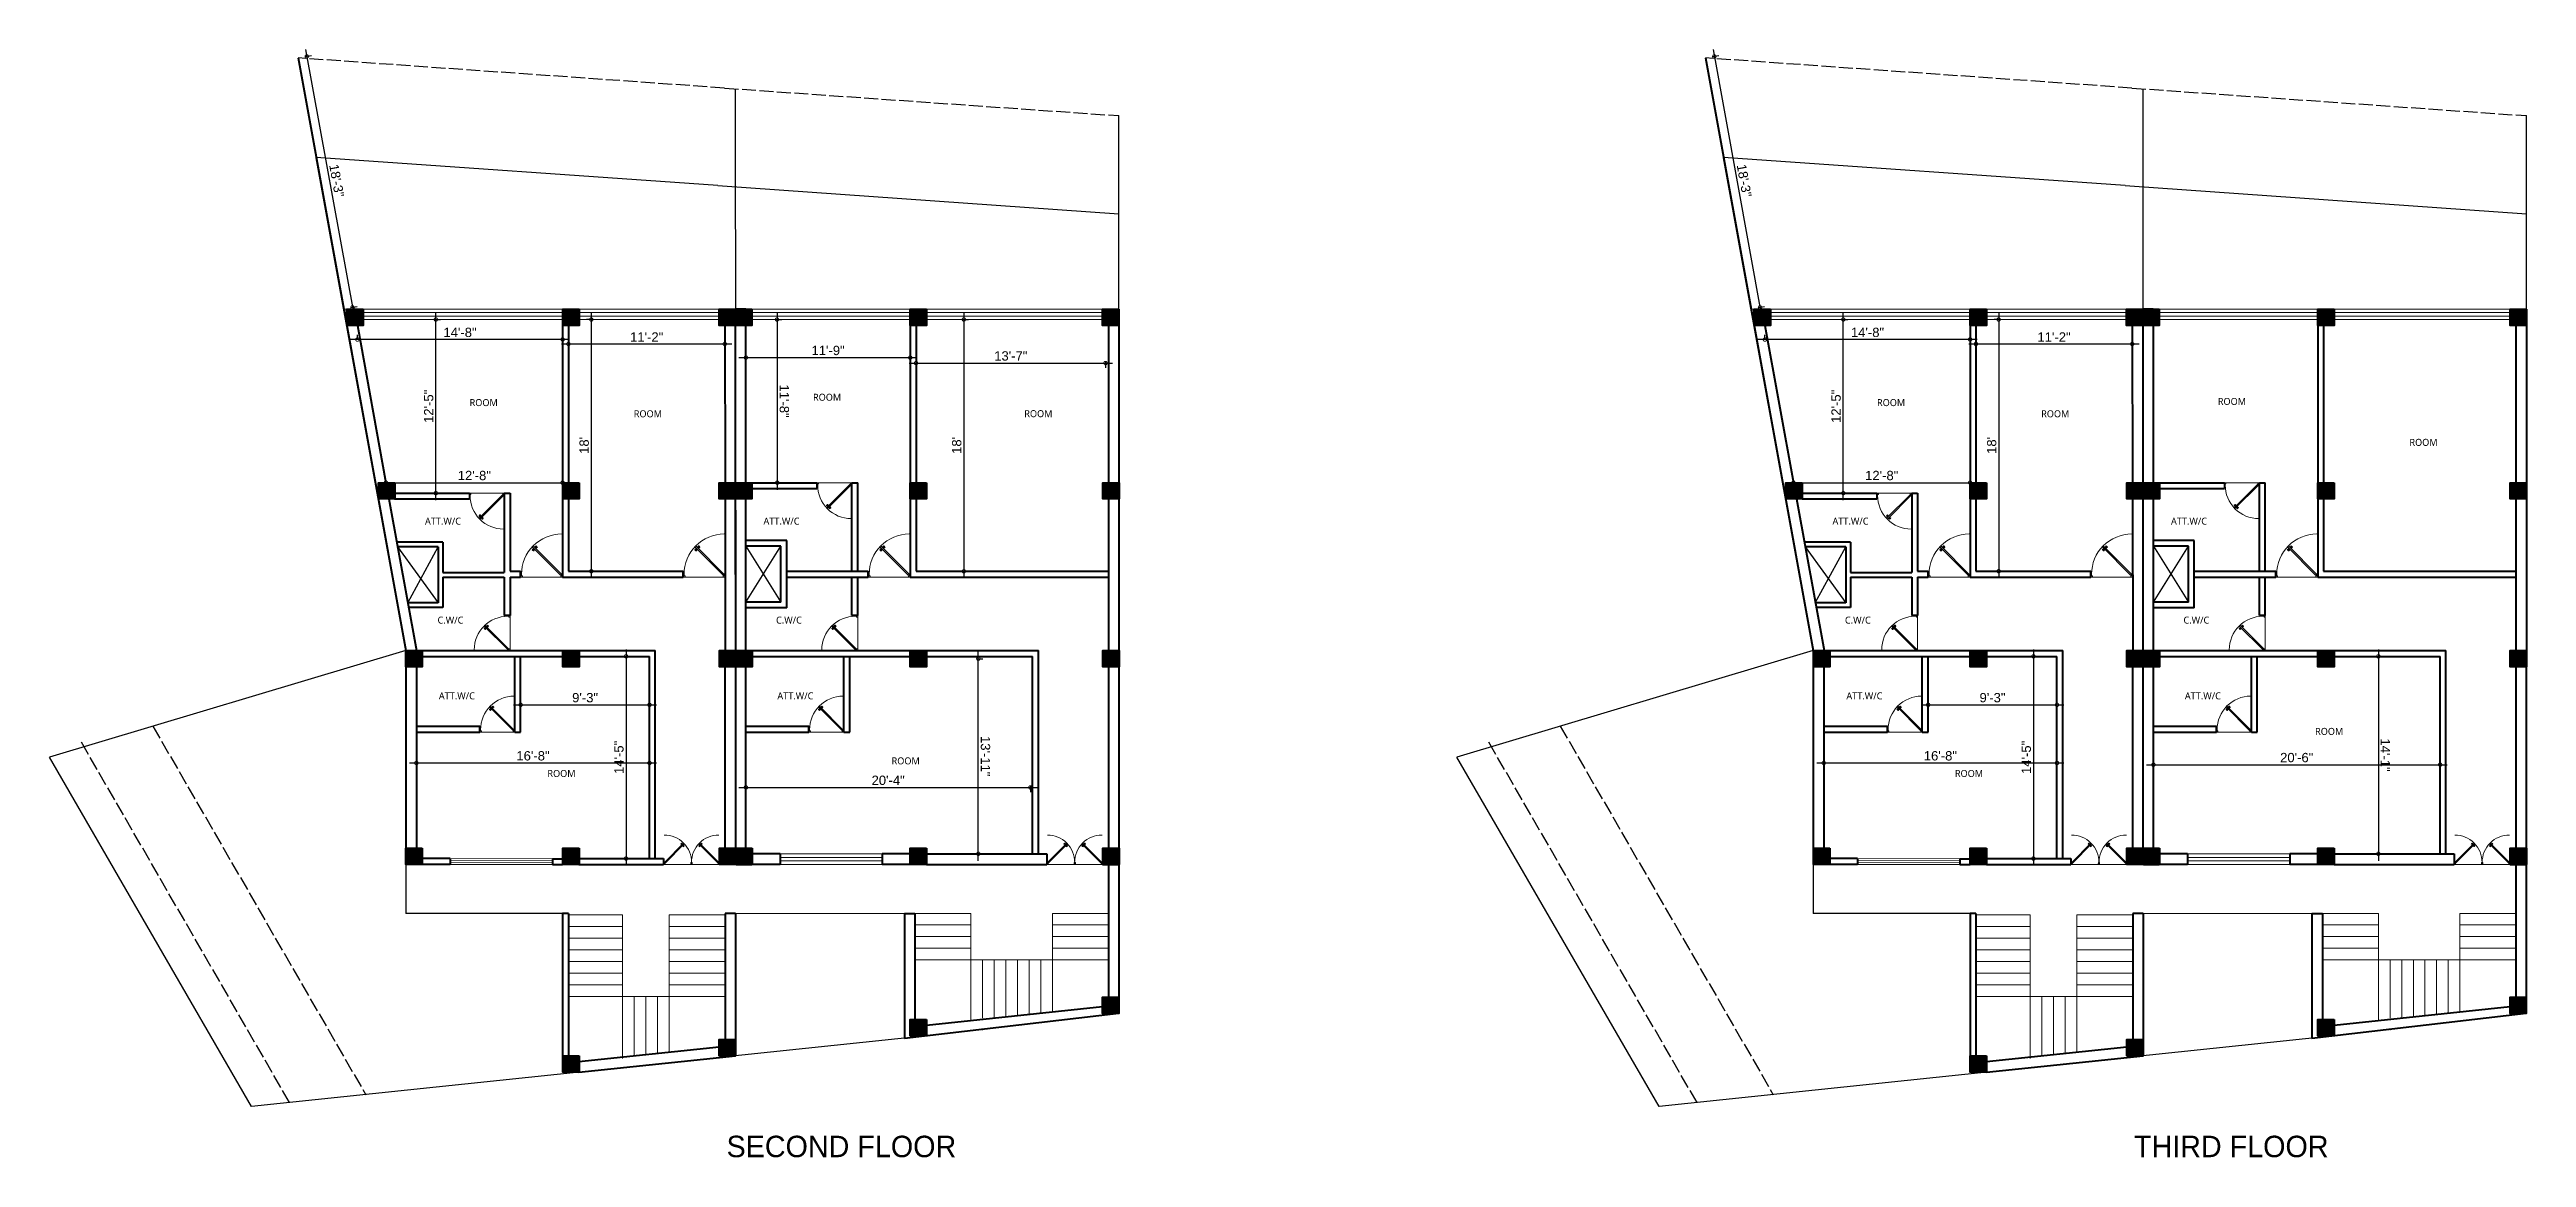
# Model space of a CAD drawing. Header units: inches. Extents: x -71 to 2682309, y -3332 to 801571.
# Drawn here: x 2649921 to 2652045, y 795654 to 796604 of the extents above; entities that cross this region are included whole.
import ezdxf

# ---------------------------------------------------------------- set-up
doc = ezdxf.new("R2010")
doc.units = ezdxf.units.IN
doc.header["$MEASUREMENT"] = 0
doc.header["$PDMODE"] = 99
doc.linetypes.add('ACAD_ISO02W100', pattern=[15, 12, -3])
doc.linetypes.add('SOLID', pattern=[0])
for name, color, linetype, lineweight in [('CONC. OUTLINE RA', 150, 'Continuous', 40), ('ele 4', 114, 'Continuous', 9), ('elev 2', 20, 'Continuous', 25), ('HATCH RA', 8, 'Continuous', 9), ('PUERTAS', 7, 'Continuous', 13), ('stair EA', 132, 'Continuous', 5), ('STAIR PLAN AND ELEV RA', 124, 'Continuous', 20), ('TEXT RA', 254, 'Continuous', 20), ('wall EA', 24, 'Continuous', 40), ('WALL RA', 42, 'Continuous', 50), ('Win EA', 114, 'Continuous', 5)]:
    doc.layers.add(name, color=color, linetype=linetype, lineweight=lineweight)
for name, color, linetype in [('HACTH', 7, 'Continuous'), ('lettring', 7, 'Continuous'), ('S-DIM', 7, 'Continuous'), ('text EA', 7, 'Continuous')]:
    doc.layers.add(name, color=color, linetype=linetype)
doc.styles.add('EAPL', font='arial.ttf', dxfattribs={"height": 8})
doc.styles.add('RA 50 new', font='GOTHIC.TTF', dxfattribs={"height": 100})
doc.styles.get("Standard").update_dxf_attribs({"font": 'arial.ttf'})
doc.dimstyles.new('EA Copy of 1-8', dxfattribs={"dimtxt": 8, "dimasz": 6, "dimexe": 4, "dimexo": 6, "dimgap": 2, "dimtad": 1, "dimdec": 0, "dimzin": 0, "dimdsep": 46, "dimlunit": 3, "dimtxsty": 'EAPL', "dimblk": 'DOTSMALL', "dimcen": -0.09, "dimdle": 6, "dimclrd": 256, "dimclre": 256, "dimclrt": 256, "dimadec": 0, "dimazin": 0, "dimtfac": 8, "dimtdec": 0, "dimtix": 1, "dimtmove": 0, "dimatfit": 3, "dimldrblk": 'OPEN30', "dimfxl": 1, "dimfxlon": 1, "dimtolj": 1, "dimtzin": 0, "dimlwd": -1, "dimlwe": -1, "dimarcsym": 0})

msp = doc.modelspace()

# ---------------------------------------------------------------- texts
at = {"layer": 'text EA', "char_height": 6, "width": 84.336, "attachment_point": 2}
for s, insert in [('{\\fTrebuchet MS|b0|i0|c0|p34;ROOM }', (2650293, 796304.2)), ('{\\fTrebuchet MS|b0|i0|c0|p34;ROOM }', (2650433.8, 796294.6)), ('{\\fTrebuchet MS|b0|i0|c0|p34;ROOM }', (2650587.5, 796308.8)), ('{\\fTrebuchet MS|b0|i0|c0|p34;ROOM }', (2650768.7, 796294.7)), ('{\\fTrebuchet MS|b0|i0|c0|p34;ROOM }', (2651500, 796304.2)), ('{\\fTrebuchet MS|b0|i0|c0|p34;ROOM }', (2651640.8, 796294.6)), ('{\\fTrebuchet MS|b0|i0|c0|p34;ROOM }', (2651792.3, 796305.2)), ('{\\fTrebuchet MS|b0|i0|c0|p34;ROOM }', (2651956.6, 796270.1)), ('{\\fTrebuchet MS|b0|i0|c0|p34;ATT.W/C}', (2650258.1, 796202.5)), ('{\\fTrebuchet MS|b0|i0|c0|p34;ATT.W/C}', (2650548.4, 796202.5)), ('{\\fTrebuchet MS|b0|i0|c0|p34;ATT.W/C}', (2651465.2, 796202.5)), ('{\\fTrebuchet MS|b0|i0|c0|p34;ATT.W/C}', (2651755.5, 796202.5)), ('{\\fTrebuchet MS|b0|i0|c0|p34;C.W/C}', (2650264.5, 796117.6)), ('{\\fTrebuchet MS|b0|i0|c0|p34;C.W/C}', (2650554.8, 796117.6)), ('{\\fTrebuchet MS|b0|i0|c0|p34;C.W/C}', (2651471.5, 796117.6)), ('{\\fTrebuchet MS|b0|i0|c0|p34;C.W/C}', (2651761.8, 796117.6)), ('{\\fTrebuchet MS|b0|i0|c0|p34;ATT.W/C }', (2650270, 796052.6)), ('{\\fTrebuchet MS|b0|i0|c0|p34;ATT.W/C }', (2650560.3, 796052.6)), ('{\\fTrebuchet MS|b0|i0|c0|p34;ATT.W/C }', (2651477.1, 796052.6)), ('{\\fTrebuchet MS|b0|i0|c0|p34;ATT.W/C }', (2651767.4, 796052.6)), ('{\\fTrebuchet MS|b0|i0|c0|p34;ROOM }', (2651875.7, 796022.1)), ('{\\fTrebuchet MS|b0|i0|c0|p34;ROOM }', (2650654.9, 795996.8)), ('{\\fTrebuchet MS|b0|i0|c0|p34;ROOM }', (2650359.7, 795986)), ('{\\fTrebuchet MS|b0|i0|c0|p34;ROOM }', (2650359.7, 795986)), ('{\\fTrebuchet MS|b0|i0|c0|p34;ROOM }', (2651566.8, 795986))]:
    msp.add_mtext(s, dxfattribs=dict(at, insert=insert))
at = {"layer": 'TEXT RA', "char_height": 18.41, "attachment_point": 1, "style": 'RA 50 new'}
for s, insert in [('SECOND FLOOR ', (2650501.3, 795672.2)), ('THIRD FLOOR ', (2651708.3, 795672.2))]:
    msp.add_mtext_dynamic_manual_height_columns(s, width=347.778, gutter_width=0.523, heights=[0], dxfattribs=dict(at, insert=insert))

# ---------------------------------------------------------------- blocks, each defined once
blk = doc.blocks.new('COLUMN')
at = {"layer": 'HACTH', "lineweight": 30, "transparency": 33554541}
h = blk.add_hatch(color=256, dxfattribs=at)
h.dxf.hatch_style = 1
h.paths.add_polyline_path([(2659104.2, 784576.4), (2659090.2, 784576.4), (2659090.2, 784562.4), (2659104.2, 784562.4)])
at = {"layer": 'CONC. OUTLINE RA'}
blk.add_lwpolyline([(2659090.2, 784576.4), (2659104.2, 784576.4), (2659104.2, 784562.4), (2659090.2, 784562.4)], close=True, dxfattribs=at)
blk = doc.blocks.new('_DotSmall')
at = {"color": 0, "linetype": 'ByBlock', "const_width": 0.5}
blk.add_lwpolyline([(-0.0625, 0, 1), (0.0625, 0, 1)], format="xyb", close=True, dxfattribs=at)
blk = doc.blocks.new('*D704')
at = {"layer": 'Defpoints', "color": 0, "transparency": 16777216}
for p in [(2650133.8, 796596.9), (2650173, 796381.5), (2650180.5, 796382.9)]:
    blk.add_point(p, dxfattribs=at)
at = {"layer": 'S-DIM', "transparency": 16777216}
for p, q in [((2650140.3, 796604.1), (2650181.6, 796377)), ((2650140.3, 796598.1), (2650145.3, 796599)), ((2650179.5, 796382.7), (2650184.4, 796383.6))]:
    blk.add_line(p, q, dxfattribs=at)
at = {"layer": 'S-DIM', "transparency": 16777216, "xscale": 6, "yscale": 6, "zscale": 6}
for p, rotation in [((2650141.3, 796598.2), 100.3105406463716), ((2650180.5, 796382.9), 280.3105406463716)]:
    blk.add_blockref('_DotSmall', p, dxfattribs=dict(at, rotation=rotation))
at = {"layer": 'S-DIM', "transparency": 16777216, "insert": (2650166.9, 796491.7), "char_height": 8, "attachment_point": 5, "rotation": 280.3105, "style": 'EAPL'}
blk.add_mtext('\\A1;18\'-3"', dxfattribs=at)
blk = doc.blocks.new('_Open30')
at = {"color": 0, "linetype": 'ByBlock', "lineweight": -2}
for p, q in [((-1, 0.27), (0, 0)), ((0, 0), (-1, -0.27)), ((0, 0), (-1, 0))]:
    blk.add_line(p, q, dxfattribs=at)
blk = doc.blocks.new('3ft')
at = {"layer": 'PUERTAS', "color": 6}
for p, q in [((1, 2.5), (25.2, 26.7)), ((26, 25.9), (1.8, 1.6)), ((26, 25.9), (25.2, 26.7)), ((0, 2.4), (0, 0)), ((0.7, 2.4), (0, 2.4)), ((1.6, 0), (0, 0)), ((0.7, 1.5), (0.7, 2.4)), ((0.8, 1.5), (0.7, 1.5)), ((0.8, 1.5), (0.8, 2.4)), ((0.8, 1.2), (0.8, 1.5)), ((1.6, 1.2), (0.8, 1.2)), ((1.6, 1.8), (0.9, 2.5)), ((1.6, 1.9), (1, 2.5)), ((1.6, 1.9), (1.6, 1.8)), ((1.8, 1.6), (1.6, 1.8)), ((1.6, 0), (1.6, 1.2)), ((34.4, 0), (34.4, 1.2)), ((34.4, 1.2), (35.2, 1.2)), ((34.4, 0), (36, 0)), ((35.2, 1.2), (35.2, 2.4)), ((35.2, 2.4), (36, 2.4)), ((36, 0), (36, 2.4))]:
    blk.add_line(p, q, dxfattribs=at)
at = {"layer": 'PUERTAS', "color": 8}
for p, q in [((22.6, 24.9), (21.6, 25.7)), ((22.6, 25), (21.7, 25.7)), ((22.7, 25.1), (21.8, 25.9)), ((22.1, 26.3), (22, 26.1)), ((22.9, 25.2), (22, 26.1)), ((22.1, 26.3), (22.3, 26.4)), ((22.3, 26.4), (22.3, 26.4)), ((23.2, 25.5), (22.3, 26.4)), ((23.3, 25.7), (22.5, 26.6)), ((23.5, 25.8), (22.7, 26.8)), ((23.4, 25.8), (22.7, 26.7)), ((22.7, 24.3), (23, 24.8)), ((23, 25), (22.8, 25.1)), ((23, 25), (22.9, 25.2)), ((23, 25), (22.9, 25.1)), ((22.9, 24.5), (23.1, 24.9)), ((23.1, 25.1), (23, 25.2)), ((23.1, 24.8), (23.2, 25)), ((23.3, 25.3), (23.2, 25.4)), ((23.4, 25.4), (23.3, 25.6)), ((23.4, 25.4), (23.3, 25.5)), ((23.4, 25.4), (23.3, 25.5)), ((23.3, 24.9), (23.3, 25.1)), ((23.5, 25.1), (23.3, 25.1)), ((23.6, 25.3), (23.4, 25.2)), ((23.9, 25.5), (23.5, 25.3)), ((24.1, 25.7), (23.6, 25.4)), ((23.6, 23.4), (24.1, 23.7)), ((23.8, 23.6), (24.2, 23.8)), ((24.1, 23.8), (24.3, 23.9)), ((24.2, 24), (24.4, 24)), ((24.2, 23.3), (25, 22.3)), ((24.3, 23.7), (24.4, 23.6)), ((24.3, 23.7), (24.5, 23.6)), ((24.3, 23.6), (24.4, 23.5)), ((24.3, 23.3), (25.1, 22.4)), ((24.4, 24.2), (24.4, 24)), ((24.4, 23.8), (24.5, 23.7)), ((24.4, 23.4), (25.2, 22.5)), ((24.6, 24.3), (24.5, 24.1)), ((24.5, 23.6), (25.4, 22.7)), ((24.8, 24.6), (24.6, 24.2)), ((24.6, 24), (24.7, 23.9)), ((25, 24.8), (24.7, 24.3)), ((24.7, 24.1), (24.8, 23.9)), ((24.7, 24.1), (24.8, 24)), ((24.8, 24.1), (24.9, 24)), ((24.8, 23.8), (25.7, 23)), ((25, 24), (25.9, 23.2)), ((25.1, 24.2), (26.1, 23.4)), ((25.1, 24.1), (26, 23.3)), ((25.6, 22.8), (25.4, 22.7)), ((25.6, 22.8), (25.7, 23)), ((25.7, 23), (25.7, 23)), ((0, 0), (36, 0))]:
    blk.add_line(p, q, dxfattribs=at)
at = {"layer": 'PUERTAS', "color": 1}
for p, q in [((21.7, 25.8), (22.1, 26.3)), ((21.7, 25.7), (22.2, 26.2)), ((21.7, 25.8), (21.7, 25.8)), ((22.5, 25), (21.7, 25.6)), ((22.6, 26.7), (22.1, 26.3)), ((22.7, 26.7), (22.2, 26.2)), ((22.6, 26.7), (22.6, 26.7)), ((22.6, 25), (23, 25.4)), ((22.6, 24.3), (22.9, 24.7)), ((22.6, 24.1), (22.6, 24.1)), ((22.7, 25.1), (22.7, 25.1)), ((23.4, 25.9), (22.8, 26.7)), ((22.8, 25.1), (23.1, 25.3)), ((22.9, 25), (22.8, 25.1)), ((22.9, 24.9), (23.2, 25.2)), ((22.9, 24.8), (22.9, 24.8)), ((22.9, 24.7), (22.9, 24.7)), ((23.4, 25.8), (23, 25.4)), ((23.3, 25.6), (23.1, 25.3)), ((23.5, 25.5), (23.2, 25.2)), ((23.3, 25.7), (23.3, 25.7)), ((23.4, 25.5), (23.3, 25.6)), ((23.4, 23.3), (23.4, 23.3)), ((23.6, 25.5), (23.6, 25.5)), ((23.6, 23.3), (24, 23.6)), ((24.1, 25.8), (23.7, 25.5)), ((23.7, 25.5), (23.7, 25.5)), ((24, 23.6), (24, 23.6)), ((24.1, 23.6), (24.1, 23.6)), ((24.3, 25.8), (24.3, 25.8)), ((24.3, 23.6), (24.5, 23.9)), ((24.3, 23.3), (24.7, 23.7)), ((24.3, 23.6), (24.4, 23.5)), ((24.3, 23.2), (24.9, 22.4)), ((24.4, 23.5), (24.6, 23.8)), ((24.4, 23.4), (24.4, 23.4)), ((24.8, 24.1), (24.5, 23.9)), ((24.9, 24), (24.6, 23.8)), ((25.1, 24.1), (24.7, 23.7)), ((25.1, 24.8), (24.8, 24.4)), ((24.8, 24.4), (24.8, 24.4)), ((24.8, 24.3), (24.8, 24.3)), ((24.8, 24.1), (24.9, 24)), ((25, 24), (25, 24)), ((25, 22.4), (25.5, 22.9)), ((25.1, 25), (25.1, 25)), ((25.1, 22.4), (25.6, 22.8)), ((25.1, 22.4), (25.1, 22.4)), ((25.2, 24.1), (26, 23.5)), ((26, 23.4), (25.5, 22.9)), ((26, 23.3), (25.6, 22.8)), ((26, 23.3), (26, 23.3))]:
    blk.add_line(p, q, dxfattribs=at)
at = {"layer": 'PUERTAS', "color": 2}
for p, q in [((22, 26.1), (22, 26.1)), ((25.4, 22.7), (25.4, 22.7))]:
    blk.add_line(p, q, dxfattribs=at)
at = {"layer": 'PUERTAS', "color": 6}
for radius in [0.155, 0.0752]:
    blk.add_circle((0.8, 2.6), radius, dxfattribs=at)
blk.add_arc((0.8, 2.6), 34.4, 359.7285, 90.0333, dxfattribs=at)
at = {"layer": 'PUERTAS', "color": 1}
for centre, start, end in [((22.5, 25), 231.0764, 315), ((22.7, 24.2), 135, 225), ((22.7, 26.7), 38.9236, 135), ((22.8, 25.1), 225, 315), ((23, 24.9), 135, 219.7428), ((22.9, 24.8), 315, 39.7428), ((23.3, 25.6), 315, 45), ((23.4, 25.9), 315, 38.9236), ((23.5, 23.4), 225, 315), ((23.5, 25.4), 50.2572, 135), ((23.6, 25.5), 230.2572, 315), ((24.1, 23.6), 50.2572, 135), ((24.2, 25.7), 45, 135), ((24.2, 23.7), 230.2572, 315), ((24.3, 23.2), 135, 218.9236), ((24.4, 23.5), 135, 225), ((24.8, 24.3), 135, 219.7428), ((24.7, 24.2), 315, 39.7428), ((24.9, 24), 45, 135), ((25, 22.4), 218.9236, 315), ((25, 24.9), 315, 45), ((25.2, 24.1), 51.0764, 135), ((26, 23.4), 315, 51.0764)]:
    blk.add_arc(centre, 0.08, start, end, dxfattribs=at)
blk = doc.blocks.new('*U327')
at = {"color": 3, "xscale": -1}
blk.add_blockref('3ft', (42, 0), dxfattribs=at)
blk = doc.blocks.new('*D705')
at = {"layer": 'Defpoints', "color": 0, "transparency": 16777216}
for p in [(2650184.7, 796355.3), (2650184.7, 796355.3), (2650360.7, 796355.4)]:
    blk.add_point(p, dxfattribs=at)
at = {"layer": 'lettring', "transparency": 16777216}
for p, q in [((2650184.7, 796355.3), (2650184.7, 796359.3)), ((2650360.7, 796355.4), (2650360.7, 796359.4)), ((2650366.7, 796355.4), (2650178.7, 796355.3))]:
    blk.add_line(p, q, dxfattribs=at)
at = {"layer": 'lettring', "transparency": 16777216, "xscale": 6, "yscale": 6, "zscale": 6}
for p, rotation in [((2650184.7, 796355.3), 180.0385955392605), ((2650360.7, 796355.4), 0.03859553926055526)]:
    blk.add_blockref('_DotSmall', p, dxfattribs=dict(at, rotation=rotation))
at = {"layer": 'lettring', "transparency": 16777216, "insert": (2650272.7, 796361.4), "char_height": 8, "attachment_point": 5, "rotation": 0.0386, "style": 'EAPL'}
blk.add_mtext('\\A1;14\'-8"', dxfattribs=at)
blk = doc.blocks.new('*D706')
at = {"layer": 'Defpoints', "color": 0, "transparency": 16777216}
for p in [(2650209.2, 796232.5), (2650360.7, 796232.5), (2650360.7, 796232.5)]:
    blk.add_point(p, dxfattribs=at)
at = {"layer": 'lettring', "transparency": 16777216}
for p, q in [((2650203.2, 796232.5), (2650366.7, 796232.5)), ((2650209.2, 796232.5), (2650209.2, 796228.5)), ((2650360.7, 796232.5), (2650360.7, 796236.5))]:
    blk.add_line(p, q, dxfattribs=at)
at = {"layer": 'lettring', "transparency": 16777216, "xscale": 6, "yscale": 6, "zscale": 6}
for p, rotation in [((2650209.2, 796232.5), 179.9917993082012), ((2650360.7, 796232.5), 359.9917993082012)]:
    blk.add_blockref('_DotSmall', p, dxfattribs=dict(at, rotation=rotation))
at = {"layer": 'lettring', "transparency": 16777216, "insert": (2650285, 796238.6), "char_height": 8, "attachment_point": 5, "rotation": 359.9918, "style": 'EAPL'}
blk.add_mtext('\\A1;12\'-8"', dxfattribs=at)
blk = doc.blocks.new('*D707')
at = {"layer": 'Defpoints', "color": 0, "transparency": 16777216}
for p in [(2650216.6, 796372.5), (2650252, 796372.5), (2650216.6, 796223.5)]:
    blk.add_point(p, dxfattribs=at)
at = {"layer": 'lettring', "transparency": 16777216}
for p, q in [((2650252, 796217.5), (2650252, 796378.5)), ((2650251, 796372.5), (2650256, 796372.5)), ((2650251, 796223.5), (2650256, 796223.5))]:
    blk.add_line(p, q, dxfattribs=at)
at = {"layer": 'lettring', "transparency": 16777216, "xscale": 6, "yscale": 6, "zscale": 6}
for p, rotation in [((2650252, 796372.5), 90), ((2650252, 796223.5), 270)]:
    blk.add_blockref('_DotSmall', p, dxfattribs=dict(at, rotation=rotation))
at = {"layer": 'lettring', "transparency": 16777216, "insert": (2650245.9, 796298), "char_height": 8, "attachment_point": 5, "rotation": 90, "style": 'EAPL'}
blk.add_mtext('\\A1;12\'-5"', dxfattribs=at)
blk = doc.blocks.new('*D708')
at = {"layer": 'Defpoints', "color": 0, "transparency": 16777216}
for p in [(2650365.7, 796367.5), (2650499.8, 796367.5), (2650499.8, 796351.5)]:
    blk.add_point(p, dxfattribs=at)
at = {"layer": 'lettring', "transparency": 16777216}
for p, q in [((2650359.7, 796351.5), (2650505.8, 796351.5)), ((2650365.7, 796352.5), (2650365.7, 796347.5)), ((2650499.8, 796352.5), (2650499.8, 796347.5))]:
    blk.add_line(p, q, dxfattribs=at)
at = {"layer": 'lettring', "transparency": 16777216, "xscale": 6, "yscale": 6, "zscale": 6, "rotation": 180}
blk.add_blockref('_DotSmall', (2650365.7, 796351.5), dxfattribs=at)
at = {"layer": 'lettring', "transparency": 16777216, "xscale": 6, "yscale": 6, "zscale": 6}
blk.add_blockref('_DotSmall', (2650499.8, 796351.5), dxfattribs=at)
at = {"layer": 'lettring', "transparency": 16777216, "insert": (2650432.8, 796357.5), "char_height": 8, "attachment_point": 5, "style": 'EAPL'}
blk.add_mtext('\\A1;11\'-2"', dxfattribs=at)
blk = doc.blocks.new('*D709')
at = {"layer": 'Defpoints', "color": 0, "transparency": 16777216}
for p in [(2650494.9, 796372.5), (2650385.3, 796156.5), (2650494.9, 796156.5)]:
    blk.add_point(p, dxfattribs=at)
at = {"layer": 'lettring', "transparency": 16777216}
for p, q in [((2650385.3, 796378.5), (2650385.3, 796150.5)), ((2650386.3, 796372.5), (2650381.3, 796372.5)), ((2650386.3, 796156.5), (2650381.3, 796156.5))]:
    blk.add_line(p, q, dxfattribs=at)
at = {"layer": 'lettring', "transparency": 16777216, "xscale": 6, "yscale": 6, "zscale": 6}
for p, rotation in [((2650385.3, 796372.5), 90), ((2650385.3, 796156.5), 270)]:
    blk.add_blockref('_DotSmall', p, dxfattribs=dict(at, rotation=rotation))
at = {"layer": 'lettring', "transparency": 16777216, "insert": (2650379.2, 796264.5), "char_height": 8, "attachment_point": 5, "rotation": 90, "style": 'EAPL'}
blk.add_mtext("\\A1;18'", dxfattribs=at)
blk = doc.blocks.new('*D722')
at = {"layer": 'Defpoints', "color": 0, "transparency": 16777216}
for p in [(2650435.2, 796041.9), (2650324.7, 796018.5), (2650435.2, 796018.5)]:
    blk.add_point(p, dxfattribs=at)
at = {"layer": 'lettring', "transparency": 16777216}
for p, q in [((2650318.7, 796041.9), (2650441.2, 796041.9)), ((2650324.7, 796040.9), (2650324.7, 796045.9)), ((2650435.2, 796040.9), (2650435.2, 796045.9))]:
    blk.add_line(p, q, dxfattribs=at)
at = {"layer": 'lettring', "transparency": 16777216, "xscale": 6, "yscale": 6, "zscale": 6, "rotation": 180}
blk.add_blockref('_DotSmall', (2650324.7, 796041.9), dxfattribs=at)
at = {"layer": 'lettring', "transparency": 16777216, "xscale": 6, "yscale": 6, "zscale": 6}
blk.add_blockref('_DotSmall', (2650435.2, 796041.9), dxfattribs=at)
at = {"layer": 'lettring', "transparency": 16777216, "insert": (2650380, 796048), "char_height": 8, "attachment_point": 5, "style": 'EAPL'}
blk.add_mtext('\\A1;9\'-3"', dxfattribs=at)
blk = doc.blocks.new('*D723')
at = {"layer": 'Defpoints', "color": 0, "transparency": 16777216}
for p in [(2650235.3, 796018.5), (2650435.2, 796018.5), (2650435.2, 795992)]:
    blk.add_point(p, dxfattribs=at)
at = {"layer": 'lettring', "transparency": 16777216}
for p, q in [((2650229.3, 795992), (2650441.2, 795992)), ((2650235.3, 795993), (2650235.3, 795988)), ((2650435.2, 795993), (2650435.2, 795988))]:
    blk.add_line(p, q, dxfattribs=at)
at = {"layer": 'lettring', "transparency": 16777216, "xscale": 6, "yscale": 6, "zscale": 6, "rotation": 180}
blk.add_blockref('_DotSmall', (2650235.3, 795992), dxfattribs=at)
at = {"layer": 'lettring', "transparency": 16777216, "xscale": 6, "yscale": 6, "zscale": 6}
blk.add_blockref('_DotSmall', (2650435.2, 795992), dxfattribs=at)
at = {"layer": 'lettring', "transparency": 16777216, "insert": (2650335.3, 795998.1), "char_height": 8, "attachment_point": 5, "style": 'EAPL'}
blk.add_mtext('\\A1;16\'-8"', dxfattribs=at)
blk = doc.blocks.new('*D724')
at = {"layer": 'Defpoints', "color": 0, "transparency": 16777216}
for p in [(2650374.7, 796083.5), (2650374.7, 795910), (2650415.1, 795910)]:
    blk.add_point(p, dxfattribs=at)
at = {"layer": 'lettring', "transparency": 16777216}
for p, q in [((2650414.1, 796083.5), (2650419.1, 796083.5)), ((2650415.1, 796089.5), (2650415.1, 795904)), ((2650414.1, 795910), (2650419.1, 795910))]:
    blk.add_line(p, q, dxfattribs=at)
at = {"layer": 'lettring', "transparency": 16777216, "xscale": 6, "yscale": 6, "zscale": 6}
for p, rotation in [((2650415.1, 796083.5), 90), ((2650415.1, 795910), 270)]:
    blk.add_blockref('_DotSmall', p, dxfattribs=dict(at, rotation=rotation))
at = {"layer": 'lettring', "transparency": 16777216, "insert": (2650409, 795996.8), "char_height": 8, "attachment_point": 5, "rotation": 90, "style": 'EAPL'}
blk.add_mtext('\\A1;14\'-5"', dxfattribs=at)
blk = doc.blocks.new('*D725')
at = {"layer": 'Defpoints', "color": 0, "transparency": 16777216}
for p in [(2650517.9, 796018.5), (2650761.9, 796018.5), (2650761.9, 795971)]:
    blk.add_point(p, dxfattribs=at)
at = {"layer": 'lettring', "transparency": 16777216}
for p, q in [((2650511.9, 795971), (2650767.9, 795971)), ((2650517.9, 795972), (2650517.9, 795967)), ((2650761.9, 795972), (2650761.9, 795967))]:
    blk.add_line(p, q, dxfattribs=at)
at = {"layer": 'lettring', "transparency": 16777216, "xscale": 6, "yscale": 6, "zscale": 6, "rotation": 180}
blk.add_blockref('_DotSmall', (2650517.9, 795971), dxfattribs=at)
at = {"layer": 'lettring', "transparency": 16777216, "xscale": 6, "yscale": 6, "zscale": 6}
blk.add_blockref('_DotSmall', (2650761.9, 795971), dxfattribs=at)
at = {"layer": 'lettring', "transparency": 16777216, "insert": (2650639.9, 795977.1), "char_height": 8, "attachment_point": 5, "style": 'EAPL'}
blk.add_mtext('\\A1;20\'-4"', dxfattribs=at)
blk = doc.blocks.new('*D726')
at = {"layer": 'Defpoints', "color": 0, "transparency": 16777216}
for p in [(2650672.8, 796081.5), (2650717.2, 796081.5), (2650672.8, 795914.1)]:
    blk.add_point(p, dxfattribs=at)
at = {"layer": 'lettring', "transparency": 16777216}
for p, q in [((2650716.2, 796081.5), (2650721.2, 796081.5)), ((2650717.2, 795908.1), (2650717.2, 796087.5)), ((2650716.2, 795914.1), (2650721.2, 795914.1))]:
    blk.add_line(p, q, dxfattribs=at)
at = {"layer": 'lettring', "transparency": 16777216, "xscale": 6, "yscale": 6, "zscale": 6}
for p, rotation in [((2650717.2, 796081.5), 90.00108800735946), ((2650717.2, 795914.1), 270.0010880073594)]:
    blk.add_blockref('_DotSmall', p, dxfattribs=dict(at, rotation=rotation))
at = {"layer": 'lettring', "transparency": 16777216, "insert": (2650723.3, 795997.8), "char_height": 8, "attachment_point": 5, "rotation": 270.0011, "style": 'EAPL'}
blk.add_mtext('\\A1;13\'-11"', dxfattribs=at)
blk = doc.blocks.new('*D727')
at = {"layer": 'Defpoints', "color": 0, "transparency": 16777216}
for p in [(2650663.8, 796367.5), (2650826.3, 796367.5), (2650826.3, 796335.1)]:
    blk.add_point(p, dxfattribs=at)
at = {"layer": 'lettring', "transparency": 16777216}
for p, q in [((2650663.8, 796336.1), (2650663.8, 796331.1)), ((2650826.3, 796336.1), (2650826.3, 796331.1)), ((2650657.8, 796335.1), (2650832.3, 796335.1))]:
    blk.add_line(p, q, dxfattribs=at)
at = {"layer": 'lettring', "transparency": 16777216, "xscale": 6, "yscale": 6, "zscale": 6, "rotation": 180}
blk.add_blockref('_DotSmall', (2650663.8, 796335.1), dxfattribs=at)
at = {"layer": 'lettring', "transparency": 16777216, "xscale": 6, "yscale": 6, "zscale": 6}
blk.add_blockref('_DotSmall', (2650826.3, 796335.1), dxfattribs=at)
at = {"layer": 'lettring', "transparency": 16777216, "insert": (2650745.1, 796341.2), "char_height": 8, "attachment_point": 5, "style": 'EAPL'}
blk.add_mtext('\\A1;13\'-7"', dxfattribs=at)
blk = doc.blocks.new('*D728')
at = {"layer": 'Defpoints', "color": 0, "transparency": 16777216}
for p in [(2650672.8, 796372.5), (2650672.8, 796156.5), (2650704.8, 796156.5)]:
    blk.add_point(p, dxfattribs=at)
at = {"layer": 'lettring', "transparency": 16777216}
for p, q in [((2650704.8, 796378.5), (2650704.8, 796150.5)), ((2650703.8, 796372.5), (2650708.8, 796372.5)), ((2650703.8, 796156.5), (2650708.8, 796156.5))]:
    blk.add_line(p, q, dxfattribs=at)
at = {"layer": 'lettring', "transparency": 16777216, "xscale": 6, "yscale": 6, "zscale": 6}
for p, rotation in [((2650704.8, 796372.5), 90), ((2650704.8, 796156.5), 270)]:
    blk.add_blockref('_DotSmall', p, dxfattribs=dict(at, rotation=rotation))
at = {"layer": 'lettring', "transparency": 16777216, "insert": (2650698.7, 796264.5), "char_height": 8, "attachment_point": 5, "rotation": 90, "style": 'EAPL'}
blk.add_mtext("\\A1;18'", dxfattribs=at)
blk = doc.blocks.new('*D729')
at = {"layer": 'Defpoints', "color": 0, "transparency": 16777216}
for p in [(2650517.9, 796367.5), (2650658.8, 796367.5), (2650658.8, 796339.8)]:
    blk.add_point(p, dxfattribs=at)
at = {"layer": 'lettring', "transparency": 16777216}
for p, q in [((2650511.9, 796339.8), (2650664.8, 796339.8)), ((2650517.9, 796340.8), (2650517.9, 796335.8)), ((2650658.8, 796340.8), (2650658.8, 796335.8))]:
    blk.add_line(p, q, dxfattribs=at)
at = {"layer": 'lettring', "transparency": 16777216, "xscale": 6, "yscale": 6, "zscale": 6, "rotation": 180}
blk.add_blockref('_DotSmall', (2650517.9, 796339.8), dxfattribs=at)
at = {"layer": 'lettring', "transparency": 16777216, "xscale": 6, "yscale": 6, "zscale": 6}
blk.add_blockref('_DotSmall', (2650658.8, 796339.8), dxfattribs=at)
at = {"layer": 'lettring', "transparency": 16777216, "insert": (2650588.4, 796345.9), "char_height": 8, "attachment_point": 5, "style": 'EAPL'}
blk.add_mtext('\\A1;11\'-9"', dxfattribs=at)
blk = doc.blocks.new('*D730')
at = {"layer": 'Defpoints', "color": 0, "transparency": 16777216}
for p in [(2650522.9, 796372.5), (2650523.1, 796232.5), (2650544.8, 796232.5)]:
    blk.add_point(p, dxfattribs=at)
at = {"layer": 'lettring', "transparency": 16777216}
for p, q in [((2650544.6, 796378.5), (2650544.8, 796226.5)), ((2650543.6, 796372.5), (2650548.6, 796372.5)), ((2650543.8, 796232.5), (2650548.8, 796232.6))]:
    blk.add_line(p, q, dxfattribs=at)
at = {"layer": 'lettring', "transparency": 16777216, "xscale": 6, "yscale": 6, "zscale": 6}
for p, rotation in [((2650544.6, 796372.5), 90.06130399417339), ((2650544.8, 796232.5), 270.0613039941734)]:
    blk.add_blockref('_DotSmall', p, dxfattribs=dict(at, rotation=rotation))
at = {"layer": 'lettring', "transparency": 16777216, "insert": (2650550.8, 796302.5), "char_height": 8, "attachment_point": 5, "rotation": 270.0613, "style": 'EAPL'}
blk.add_mtext('\\A1;11\'-8"', dxfattribs=at)
blk = doc.blocks.new('*D711')
at = {"layer": 'Defpoints', "color": 0, "transparency": 16777216}
for p in [(2651340.9, 796596.9), (2651380, 796381.5), (2651387.6, 796382.9)]:
    blk.add_point(p, dxfattribs=at)
at = {"layer": 'S-DIM', "transparency": 16777216}
for p, q in [((2651347.3, 796604.1), (2651388.6, 796377)), ((2651347.4, 796598.1), (2651352.3, 796599)), ((2651386.6, 796382.7), (2651391.5, 796383.6))]:
    blk.add_line(p, q, dxfattribs=at)
at = {"layer": 'S-DIM', "transparency": 16777216, "xscale": 6, "yscale": 6, "zscale": 6}
for p, rotation in [((2651348.4, 796598.2), 100.3105406463716), ((2651387.6, 796382.9), 280.3105406463716)]:
    blk.add_blockref('_DotSmall', p, dxfattribs=dict(at, rotation=rotation))
at = {"layer": 'S-DIM', "transparency": 16777216, "insert": (2651374, 796491.7), "char_height": 8, "attachment_point": 5, "rotation": 280.3105, "style": 'EAPL'}
blk.add_mtext('\\A1;18\'-3"', dxfattribs=at)
blk = doc.blocks.new('*D710')
at = {"layer": 'Defpoints', "color": 0, "transparency": 16777216}
for p in [(2651391.8, 796355.3), (2651391.8, 796355.3), (2651567.8, 796355.4)]:
    blk.add_point(p, dxfattribs=at)
at = {"layer": 'lettring', "transparency": 16777216}
for p, q in [((2651391.8, 796355.3), (2651391.7, 796359.3)), ((2651567.8, 796355.4), (2651567.8, 796359.4)), ((2651573.8, 796355.4), (2651385.8, 796355.3))]:
    blk.add_line(p, q, dxfattribs=at)
at = {"layer": 'lettring', "transparency": 16777216, "xscale": 6, "yscale": 6, "zscale": 6}
for p, rotation in [((2651391.8, 796355.3), 180.0385955392605), ((2651567.8, 796355.4), 0.03859553926055526)]:
    blk.add_blockref('_DotSmall', p, dxfattribs=dict(at, rotation=rotation))
at = {"layer": 'lettring', "transparency": 16777216, "insert": (2651479.8, 796361.4), "char_height": 8, "attachment_point": 5, "rotation": 0.0386, "style": 'EAPL'}
blk.add_mtext('\\A1;14\'-8"', dxfattribs=at)
blk = doc.blocks.new('*D714')
at = {"layer": 'Defpoints', "color": 0, "transparency": 16777216}
for p in [(2651416.3, 796232.5), (2651567.8, 796232.5), (2651567.8, 796232.5)]:
    blk.add_point(p, dxfattribs=at)
at = {"layer": 'lettring', "transparency": 16777216}
for p, q in [((2651410.3, 796232.5), (2651573.8, 796232.5)), ((2651416.3, 796232.5), (2651416.3, 796228.5)), ((2651567.8, 796232.5), (2651567.8, 796236.5))]:
    blk.add_line(p, q, dxfattribs=at)
at = {"layer": 'lettring', "transparency": 16777216, "xscale": 6, "yscale": 6, "zscale": 6}
for p, rotation in [((2651416.3, 796232.5), 179.9917993082012), ((2651567.8, 796232.5), 359.9917993082012)]:
    blk.add_blockref('_DotSmall', p, dxfattribs=dict(at, rotation=rotation))
at = {"layer": 'lettring', "transparency": 16777216, "insert": (2651492, 796238.6), "char_height": 8, "attachment_point": 5, "rotation": 359.9918, "style": 'EAPL'}
blk.add_mtext('\\A1;12\'-8"', dxfattribs=at)
blk = doc.blocks.new('*D715')
at = {"layer": 'Defpoints', "color": 0, "transparency": 16777216}
for p in [(2651423.7, 796372.5), (2651459, 796372.5), (2651423.7, 796223.5)]:
    blk.add_point(p, dxfattribs=at)
at = {"layer": 'lettring', "transparency": 16777216}
for p, q in [((2651459, 796217.5), (2651459, 796378.5)), ((2651458, 796372.5), (2651463, 796372.5)), ((2651458, 796223.5), (2651463, 796223.5))]:
    blk.add_line(p, q, dxfattribs=at)
at = {"layer": 'lettring', "transparency": 16777216, "xscale": 6, "yscale": 6, "zscale": 6}
for p, rotation in [((2651459, 796372.5), 90), ((2651459, 796223.5), 270)]:
    blk.add_blockref('_DotSmall', p, dxfattribs=dict(at, rotation=rotation))
at = {"layer": 'lettring', "transparency": 16777216, "insert": (2651452.9, 796298), "char_height": 8, "attachment_point": 5, "rotation": 90, "style": 'EAPL'}
blk.add_mtext('\\A1;12\'-5"', dxfattribs=at)
blk = doc.blocks.new('*D712')
at = {"layer": 'Defpoints', "color": 0, "transparency": 16777216}
for p in [(2651572.8, 796367.5), (2651706.8, 796367.5), (2651706.8, 796351.5)]:
    blk.add_point(p, dxfattribs=at)
at = {"layer": 'lettring', "transparency": 16777216}
for p, q in [((2651566.8, 796351.5), (2651712.8, 796351.5)), ((2651572.8, 796352.5), (2651572.8, 796347.5)), ((2651706.8, 796352.5), (2651706.8, 796347.5))]:
    blk.add_line(p, q, dxfattribs=at)
at = {"layer": 'lettring', "transparency": 16777216, "xscale": 6, "yscale": 6, "zscale": 6, "rotation": 180}
blk.add_blockref('_DotSmall', (2651572.8, 796351.5), dxfattribs=at)
at = {"layer": 'lettring', "transparency": 16777216, "xscale": 6, "yscale": 6, "zscale": 6}
blk.add_blockref('_DotSmall', (2651706.8, 796351.5), dxfattribs=at)
at = {"layer": 'lettring', "transparency": 16777216, "insert": (2651639.8, 796357.5), "char_height": 8, "attachment_point": 5, "style": 'EAPL'}
blk.add_mtext('\\A1;11\'-2"', dxfattribs=at)
blk = doc.blocks.new('*D713')
at = {"layer": 'Defpoints', "color": 0, "transparency": 16777216}
for p in [(2651702, 796372.5), (2651592.3, 796156.5), (2651702, 796156.5)]:
    blk.add_point(p, dxfattribs=at)
at = {"layer": 'lettring', "transparency": 16777216}
for p, q in [((2651592.3, 796378.5), (2651592.3, 796150.5)), ((2651593.3, 796372.5), (2651588.3, 796372.5)), ((2651593.3, 796156.5), (2651588.3, 796156.5))]:
    blk.add_line(p, q, dxfattribs=at)
at = {"layer": 'lettring', "transparency": 16777216, "xscale": 6, "yscale": 6, "zscale": 6}
for p, rotation in [((2651592.3, 796372.5), 90), ((2651592.3, 796156.5), 270)]:
    blk.add_blockref('_DotSmall', p, dxfattribs=dict(at, rotation=rotation))
at = {"layer": 'lettring', "transparency": 16777216, "insert": (2651586.3, 796264.5), "char_height": 8, "attachment_point": 5, "rotation": 90, "style": 'EAPL'}
blk.add_mtext("\\A1;18'", dxfattribs=at)
blk = doc.blocks.new('*D717')
at = {"layer": 'Defpoints', "color": 0, "transparency": 16777216}
for p in [(2651642.3, 796041.9), (2651531.8, 796018.5), (2651642.3, 796018.5)]:
    blk.add_point(p, dxfattribs=at)
at = {"layer": 'lettring', "transparency": 16777216}
for p, q in [((2651525.8, 796041.9), (2651648.3, 796041.9)), ((2651531.8, 796040.9), (2651531.8, 796045.9)), ((2651642.3, 796040.9), (2651642.3, 796045.9))]:
    blk.add_line(p, q, dxfattribs=at)
at = {"layer": 'lettring', "transparency": 16777216, "xscale": 6, "yscale": 6, "zscale": 6, "rotation": 180}
blk.add_blockref('_DotSmall', (2651531.8, 796041.9), dxfattribs=at)
at = {"layer": 'lettring', "transparency": 16777216, "xscale": 6, "yscale": 6, "zscale": 6}
blk.add_blockref('_DotSmall', (2651642.3, 796041.9), dxfattribs=at)
at = {"layer": 'lettring', "transparency": 16777216, "insert": (2651587, 796048), "char_height": 8, "attachment_point": 5, "style": 'EAPL'}
blk.add_mtext('\\A1;9\'-3"', dxfattribs=at)
blk = doc.blocks.new('*D718')
at = {"layer": 'Defpoints', "color": 0, "transparency": 16777216}
for p in [(2651442.3, 796018.5), (2651642.3, 796018.5), (2651642.3, 795992)]:
    blk.add_point(p, dxfattribs=at)
at = {"layer": 'lettring', "transparency": 16777216}
for p, q in [((2651436.3, 795992), (2651648.3, 795992)), ((2651442.3, 795993), (2651442.3, 795988)), ((2651642.3, 795993), (2651642.3, 795988))]:
    blk.add_line(p, q, dxfattribs=at)
at = {"layer": 'lettring', "transparency": 16777216, "xscale": 6, "yscale": 6, "zscale": 6, "rotation": 180}
blk.add_blockref('_DotSmall', (2651442.3, 795992), dxfattribs=at)
at = {"layer": 'lettring', "transparency": 16777216, "xscale": 6, "yscale": 6, "zscale": 6}
blk.add_blockref('_DotSmall', (2651642.3, 795992), dxfattribs=at)
at = {"layer": 'lettring', "transparency": 16777216, "insert": (2651542.3, 795998.1), "char_height": 8, "attachment_point": 5, "style": 'EAPL'}
blk.add_mtext('\\A1;16\'-8"', dxfattribs=at)
blk = doc.blocks.new('*D719')
at = {"layer": 'Defpoints', "color": 0, "transparency": 16777216}
for p in [(2651725, 796018.5), (2651970.9, 796018.5), (2651970.9, 795990.5)]:
    blk.add_point(p, dxfattribs=at)
at = {"layer": 'lettring', "transparency": 16777216}
for p, q in [((2651719, 795990.5), (2651976.9, 795990.5)), ((2651725, 795991.5), (2651725, 795986.5)), ((2651970.9, 795991.5), (2651970.9, 795986.5))]:
    blk.add_line(p, q, dxfattribs=at)
at = {"layer": 'lettring', "transparency": 16777216, "xscale": 6, "yscale": 6, "zscale": 6, "rotation": 180}
blk.add_blockref('_DotSmall', (2651725, 795990.5), dxfattribs=at)
at = {"layer": 'lettring', "transparency": 16777216, "xscale": 6, "yscale": 6, "zscale": 6}
blk.add_blockref('_DotSmall', (2651970.9, 795990.5), dxfattribs=at)
at = {"layer": 'lettring', "transparency": 16777216, "insert": (2651847.9, 795996.6), "char_height": 8, "attachment_point": 5, "style": 'EAPL'}
blk.add_mtext('\\A1;20\'-6"', dxfattribs=at)
blk = doc.blocks.new('*D720')
at = {"layer": 'Defpoints', "color": 0, "transparency": 16777216}
for p in [(2651879.9, 796083.5), (2651879.9, 795914.1), (2651917.9, 795914.1)]:
    blk.add_point(p, dxfattribs=at)
at = {"layer": 'lettring', "transparency": 16777216}
for p, q in [((2651916.9, 796083.5), (2651921.9, 796083.5)), ((2651917.9, 796089.5), (2651917.9, 795908.1)), ((2651916.9, 795914.1), (2651921.9, 795914.1))]:
    blk.add_line(p, q, dxfattribs=at)
at = {"layer": 'lettring', "transparency": 16777216, "xscale": 6, "yscale": 6, "zscale": 6}
for p, rotation in [((2651917.9, 796083.5), 90.00107512895647), ((2651917.9, 795914.1), 270.0010751289565)]:
    blk.add_blockref('_DotSmall', p, dxfattribs=dict(at, rotation=rotation))
at = {"layer": 'lettring', "transparency": 16777216, "insert": (2651923.9, 795998.8), "char_height": 8, "attachment_point": 5, "rotation": 270.0011, "style": 'EAPL'}
blk.add_mtext('\\A1;14\'-1"', dxfattribs=at)
blk = doc.blocks.new('*D721')
at = {"layer": 'Defpoints', "color": 0, "transparency": 16777216}
for p in [(2651581.8, 796083.5), (2651581.8, 795910), (2651622.1, 795910)]:
    blk.add_point(p, dxfattribs=at)
at = {"layer": 'lettring', "transparency": 16777216}
for p, q in [((2651621.1, 796083.5), (2651626.1, 796083.5)), ((2651622.1, 796089.5), (2651622.1, 795904)), ((2651621.1, 795910), (2651626.1, 795910))]:
    blk.add_line(p, q, dxfattribs=at)
at = {"layer": 'lettring', "transparency": 16777216, "xscale": 6, "yscale": 6, "zscale": 6}
for p, rotation in [((2651622.1, 796083.5), 90), ((2651622.1, 795910), 270)]:
    blk.add_blockref('_DotSmall', p, dxfattribs=dict(at, rotation=rotation))
at = {"layer": 'lettring', "transparency": 16777216, "insert": (2651616, 795996.8), "char_height": 8, "attachment_point": 5, "rotation": 90, "style": 'EAPL'}
blk.add_mtext('\\A1;14\'-5"', dxfattribs=at)

# ---------------------------------------------------------------- dimensions: what is measured, and where the dimension line sits
at = {"layer": 'lettring'}
for base, p1, p2, picture, middle in [((2650252, 796372.5), (2650216.6, 796223.5), (2650216.6, 796372.5), '*D707', (2650245.9, 796298)), ((2650385.3, 796156.5), (2650494.9, 796372.5), (2650494.9, 796156.5), '*D709', (2650379.2, 796264.5)), ((2650704.8, 796156.5), (2650672.8, 796372.5), (2650672.8, 796156.5), '*D728', (2650698.7, 796264.5)), ((2651459, 796372.5), (2651423.7, 796223.5), (2651423.7, 796372.5), '*D715', (2651452.9, 796298)), ((2651592.3, 796156.5), (2651702, 796372.5), (2651702, 796156.5), '*D713', (2651586.3, 796264.5)), ((2650415.0738, 795910.0236), (2650374.7404, 796083.5199), (2650374.7404, 795910.0236), '*D724', (2650408.9893, 795996.7717)), ((2651622.1229, 795910.0236), (2651581.7894, 796083.5199), (2651581.7894, 795910.0236), '*D721', (2651616.0383, 795996.7717))]:
    dim = msp.add_linear_dim(base=base, p1=p1, p2=p2, angle=90, dimstyle='EA Copy of 1-8', dxfattribs=at)
    dim.commit()
    dim.dimension.update_dxf_attribs({"geometry": picture, "text_midpoint": middle})
for p1, p2, distance, picture, middle in [((2650522.9, 796372.5), (2650523.1, 796232.5), 21.7, '*D730', (2650550.8, 796302.5)), ((2650360.7, 796355.4), (2650184.7, 796355.3), 0, '*D705', (2650272.7, 796361.4)), ((2650517.9, 796367.5), (2650658.8, 796367.5), -27.7, '*D729', (2650588.4, 796345.9)), ((2651567.8, 796355.4), (2651391.8, 796355.3), 0, '*D710', (2651479.8, 796361.4)), ((2650209.2339, 796232.5449), (2650360.7347, 796232.5233), 0, '*D706', (2650284.9851, 796238.6187)), ((2651416.2829, 796232.5449), (2651567.7837, 796232.5233), 0, '*D714', (2651492.0342, 796238.6187)), ((2650672.8, 795914.1), (2650672.8, 796081.5), -44.4, '*D726', (2650723.3, 795997.8)), ((2651879.9, 796083.5), (2651879.9, 795914.1), 38, '*D720', (2651923.9, 795998.8))]:
    dim = msp.add_aligned_dim(p1=p1, p2=p2, distance=distance, dimstyle='EA Copy of 1-8', dxfattribs=at)
    dim.commit()
    dim.dimension.update_dxf_attribs({"geometry": picture, "text_midpoint": middle})
for base, p1, p2, picture, middle in [((2650499.8, 796351.5), (2650365.7, 796367.5), (2650499.8, 796367.5), '*D708', (2650432.8, 796357.5)), ((2650826.3240491, 796335.102525), (2650663.8240491, 796367.5231323), (2650826.3240491, 796367.5231323), '*D727', (2650745.0740491, 796341.1898374)), ((2651706.8, 796351.5), (2651572.8, 796367.5), (2651706.8, 796367.5), '*D712', (2651639.8, 796357.5)), ((2650435.2385, 796041.8692), (2650324.7372, 796018.5199), (2650435.2385, 796018.5199), '*D722', (2650379.9879, 796047.9565)), ((2651642.2875, 796041.8692), (2651531.7863, 796018.5199), (2651642.2875, 796018.5199), '*D717', (2651587.0369, 796047.9565)), ((2650435.2, 795992), (2650235.3, 796018.5), (2650435.2, 796018.5), '*D723', (2650335.3, 795998.1)), ((2650761.9, 795971), (2650517.9, 796018.5), (2650761.9, 796018.5), '*D725', (2650639.9, 795977.1)), ((2651642.3, 795992), (2651442.3, 796018.5), (2651642.3, 796018.5), '*D718', (2651542.3, 795998.1)), ((2651970.9, 795990.5), (2651725, 796018.5), (2651970.9, 796018.5), '*D719', (2651847.9, 795996.6))]:
    dim = msp.add_linear_dim(base=base, p1=p1, p2=p2, dimstyle='EA Copy of 1-8', dxfattribs=at)
    dim.commit()
    dim.dimension.update_dxf_attribs({"geometry": picture, "text_midpoint": middle})
at = {"layer": 'S-DIM'}
for p1, p2, picture, middle in [((2650133.8, 796596.9), (2650173, 796381.5), '*D704', (2650166.9, 796491.7)), ((2651340.9, 796596.9), (2651380, 796381.5), '*D711', (2651374, 796491.7))]:
    dim = msp.add_aligned_dim(p1=p1, p2=p2, distance=7.6, dimstyle='EA Copy of 1-8', dxfattribs=at)
    dim.commit()
    dim.dimension.update_dxf_attribs({"geometry": picture, "text_midpoint": middle})

# ---------------------------------------------------------------- linework, layer by layer
at = {"linetype": 'ACAD_ISO02W100'}
for p, q in [((2650499.6, 796571.1), (2650133.8, 796596.9)), ((2651706.6, 796571.1), (2651340.9, 796596.9)), ((2650499.6, 796571.1), (2650837.8, 796547.4)), ((2651706.6, 796571.1), (2652044.9, 796547.4)), ((2650009.3, 796023.6), (2650191.9, 795707.4)), ((2651216.3, 796023.6), (2651399, 795707.4)), ((2650126.6, 795700.6), (2649946.7, 796012.1)), ((2651333.6, 795700.6), (2651153.7, 796012.1)), ((2650837.8, 795905), (2650823.8, 795905)), ((2652044.9, 795905), (2652030.9, 795905))]:
    msp.add_line(p, q, dxfattribs=at)
at = {"color": 244, "lineweight": 30, "true_color": 0x991b1e}
for p, q in [((2650508.8, 796570.5), (2650509.2, 796088.5)), ((2651715.8, 796570.5), (2651716.2, 796088.5)), ((2650837.8, 796381.5), (2650837.8, 796547.4)), ((2652044.9, 796381.5), (2652044.9, 796547.4)), ((2650493.7, 796487.4), (2650149.3, 796511.6)), ((2651700.7, 796487.4), (2651356.4, 796511.6)), ((2650493.7, 796487.4), (2650837.8, 796463.1)), ((2651700.7, 796487.4), (2652044.9, 796463.1)), ((2650182.1, 796381.5), (2650182.2, 796381.4)), ((2651389.2, 796381.5), (2651389.2, 796381.4)), ((2650226.3, 796088.5), (2649920.7, 795997.1)), ((2651433.3, 796088.5), (2651127.7, 795997.1)), ((2650093.9, 795697.2), (2649920.7, 795997.1)), ((2651301, 795697.2), (2651127.7, 795997.1))]:
    msp.add_line(p, q, dxfattribs=at)
at = {"layer": 'ele 4', "linetype": 'SOLID'}
for p, q in [((2650360.7, 796381.5), (2650173, 796381.5)), ((2650360.7, 796378.5), (2650189.6, 796378.5)), ((2650494.9, 796381.5), (2650374.7, 796381.5)), ((2650494.9, 796378.5), (2650374.7, 796378.5)), ((2650658.8, 796381.5), (2650522.9, 796381.5)), ((2650658.8, 796378.5), (2650522.9, 796378.5)), ((2650823.8, 796381.5), (2650672.8, 796381.5)), ((2650823.8, 796378.5), (2650672.8, 796378.5)), ((2651567.8, 796381.5), (2651380, 796381.5)), ((2651567.8, 796378.5), (2651396.6, 796378.5)), ((2651702, 796381.5), (2651581.8, 796381.5)), ((2651702, 796378.5), (2651581.8, 796378.5)), ((2651865.9, 796381.5), (2651730, 796381.5)), ((2651865.9, 796378.5), (2651730, 796378.5)), ((2652030.9, 796381.5), (2651879.9, 796381.5)), ((2652030.9, 796378.5), (2651879.9, 796378.5)), ((2650189.6, 796375.5), (2650360.7, 796375.5)), ((2650189.6, 796372.5), (2650360.7, 796372.5)), ((2650374.7, 796375.5), (2650494.9, 796375.5)), ((2650374.7, 796372.5), (2650494.9, 796372.5)), ((2650522.9, 796375.5), (2650658.8, 796375.5)), ((2650522.9, 796372.5), (2650658.8, 796372.5)), ((2650672.8, 796375.5), (2650823.8, 796375.5)), ((2650672.8, 796372.5), (2650823.8, 796372.5)), ((2651396.6, 796375.5), (2651567.8, 796375.5)), ((2651396.6, 796372.5), (2651567.8, 796372.5)), ((2651581.8, 796375.5), (2651702, 796375.5)), ((2651581.8, 796372.5), (2651702, 796372.5)), ((2651730, 796375.5), (2651865.9, 796375.5)), ((2651730, 796372.5), (2651865.9, 796372.5)), ((2651879.9, 796375.5), (2652030.9, 796375.5)), ((2651879.9, 796372.5), (2652030.9, 796372.5)), ((2650547.2, 795914), (2650634.8, 795914)), ((2650547.2, 795911), (2650634.8, 795911)), ((2651754.3, 795914), (2651841.9, 795914)), ((2651754.3, 795911), (2651841.9, 795911)), ((2650547.2, 795908), (2650634.8, 795908)), ((2650547.2, 795905), (2650634.8, 795905)), ((2651754.3, 795908), (2651841.9, 795908)), ((2651754.3, 795905), (2651841.9, 795905))]:
    msp.add_line(p, q, dxfattribs=at)
at = {"layer": 'ele 4'}
for p, q in [((2650264.3, 795910), (2650351.9, 795909.8)), ((2650264.3, 795908.5), (2650351.9, 795908.3)), ((2650264.3, 795906.5), (2650351.9, 795906.3)), ((2650264.3, 795905), (2650351.9, 795904.8)), ((2651471.3, 795910), (2651558.9, 795909.8)), ((2651471.3, 795908.5), (2651558.9, 795908.3)), ((2651471.3, 795906.5), (2651558.9, 795906.3)), ((2651471.3, 795905), (2651558.9, 795904.8))]:
    msp.add_line(p, q, dxfattribs=at)
at = {"layer": 'elev 2'}
for p, q in [((2650219.2, 796177.5), (2650254.1, 796129.5)), ((2650228, 796129.5), (2650254.1, 796177.5)), ((2650517.9, 796130), (2650547.9, 796178)), ((2650517.9, 796178), (2650547.9, 796130)), ((2651426.3, 796177.5), (2651461.1, 796129.5)), ((2651435, 796129.5), (2651461.1, 796177.5)), ((2651725, 796130), (2651755, 796178)), ((2651725, 796178), (2651755, 796130)), ((2650226.3, 795905), (2650226.3, 795863)), ((2650360.7, 795905), (2650360.7, 795905)), ((2650369.7, 795905), (2650369.7, 795905)), ((2651433.3, 795905), (2651433.3, 795863)), ((2651567.8, 795905), (2651567.8, 795905)), ((2651576.8, 795905), (2651576.8, 795905)), ((2650360.7, 795863), (2650226.3, 795863)), ((2651567.8, 795863), (2651433.3, 795863)), ((2650672.8, 795757.9), (2650093.9, 795697.2)), ((2650495.1, 795748.3), (2650374.7, 795735.6)), ((2651879.9, 795757.9), (2651301, 795697.2)), ((2651702.2, 795748.3), (2651581.8, 795735.6))]:
    msp.add_line(p, q, dxfattribs=at)
at = {"layer": 'HATCH RA'}
for p, q in [((2650837.9, 795932), (2650837.8, 795932)), ((2652044.9, 795932), (2652044.9, 795932))]:
    msp.add_line(p, q, dxfattribs=at)
at = {"layer": 'stair EA'}
for p, q in [((2650412.1, 795861.7), (2650365.7, 795861.7)), ((2650412.1, 795851.7), (2650365.7, 795851.7)), ((2650412.1, 795861.7), (2650412.1, 795738.5)), ((2650500.1, 795861.7), (2650452.1, 795861.7)), ((2650500.1, 795861.7), (2650452.1, 795861.7)), ((2650452.1, 795861.7), (2650452.1, 795743.8)), ((2650500.1, 795851.7), (2650452.1, 795851.7)), ((2650500.1, 795851.7), (2650452.1, 795851.7)), ((2650653.8, 795863), (2650509.1, 795863)), ((2650710.8, 795863), (2650662.8, 795863)), ((2650710.8, 795853), (2650662.8, 795853)), ((2650710.8, 795863), (2650710.8, 795771.9)), ((2650828.8, 795863), (2650780.8, 795863)), ((2650780.8, 795863), (2650780.8, 795778.2)), ((2650828.8, 795853), (2650780.8, 795853)), ((2651619.2, 795861.7), (2651572.8, 795861.7)), ((2651619.2, 795851.7), (2651572.8, 795851.7)), ((2651619.2, 795861.7), (2651619.2, 795738.5)), ((2651707.2, 795861.7), (2651659.2, 795861.7)), ((2651707.2, 795861.7), (2651659.2, 795861.7)), ((2651659.2, 795861.7), (2651659.2, 795743.8)), ((2651707.2, 795851.7), (2651659.2, 795851.7)), ((2651707.2, 795851.7), (2651659.2, 795851.7)), ((2651860.9, 795863), (2651716.2, 795863)), ((2651917.9, 795863), (2651869.9, 795863)), ((2651917.9, 795853), (2651869.9, 795853)), ((2651917.9, 795863), (2651917.9, 795771.9)), ((2652035.9, 795863), (2651987.9, 795863)), ((2651987.9, 795863), (2651987.9, 795778.2)), ((2652035.9, 795853), (2651987.9, 795853)), ((2650412.1, 795841.7), (2650365.7, 795841.7)), ((2650412.1, 795831.7), (2650365.7, 795831.7)), ((2650500.1, 795841.7), (2650452.1, 795841.7)), ((2650500.1, 795841.7), (2650452.1, 795841.7)), ((2650500.1, 795831.7), (2650452.1, 795831.7)), ((2650500.1, 795831.7), (2650452.1, 795831.7)), ((2650710.8, 795843), (2650662.8, 795843)), ((2650710.8, 795833), (2650662.8, 795833)), ((2650828.8, 795843), (2650780.8, 795843)), ((2650828.8, 795833), (2650780.8, 795833)), ((2651619.2, 795841.7), (2651572.8, 795841.7)), ((2651619.2, 795831.7), (2651572.8, 795831.7)), ((2651707.2, 795841.7), (2651659.2, 795841.7)), ((2651707.2, 795841.7), (2651659.2, 795841.7)), ((2651707.2, 795831.7), (2651659.2, 795831.7)), ((2651707.2, 795831.7), (2651659.2, 795831.7)), ((2651917.9, 795843), (2651869.9, 795843)), ((2651917.9, 795833), (2651869.9, 795833)), ((2652035.9, 795843), (2651987.9, 795843)), ((2652035.9, 795833), (2651987.9, 795833)), ((2650412.1, 795821.7), (2650365.7, 795821.7)), ((2650412.1, 795811.7), (2650365.7, 795811.7)), ((2650500.1, 795821.7), (2650452.1, 795821.7)), ((2650500.1, 795821.7), (2650452.1, 795821.7)), ((2650500.1, 795811.7), (2650452.1, 795811.7)), ((2650500.1, 795811.7), (2650452.1, 795811.7)), ((2650828.8, 795823), (2650662.8, 795823)), ((2650710.8, 795823), (2650710.8, 795773)), ((2650720.8, 795823), (2650720.8, 795773)), ((2650730.8, 795823), (2650730.8, 795773)), ((2650740.8, 795823), (2650740.8, 795774)), ((2650750.8, 795823), (2650750.8, 795775.1)), ((2650760.8, 795823), (2650760.8, 795776.1)), ((2650770.8, 795823), (2650770.8, 795777.2)), ((2651619.2, 795821.7), (2651572.8, 795821.7)), ((2651619.2, 795811.7), (2651572.8, 795811.7)), ((2651707.2, 795821.7), (2651659.2, 795821.7)), ((2651707.2, 795821.7), (2651659.2, 795821.7)), ((2651707.2, 795811.7), (2651659.2, 795811.7)), ((2651707.2, 795811.7), (2651659.2, 795811.7)), ((2652035.9, 795823), (2651869.9, 795823)), ((2651917.9, 795823), (2651917.9, 795773)), ((2651927.9, 795823), (2651927.9, 795773)), ((2651937.9, 795823), (2651937.9, 795773)), ((2651947.9, 795823), (2651947.9, 795774)), ((2651957.9, 795823), (2651957.9, 795775.1)), ((2651967.9, 795823), (2651967.9, 795776.1)), ((2651977.9, 795823), (2651977.9, 795777.2)), ((2650412.1, 795801.7), (2650365.7, 795801.7)), ((2650500.1, 795791.7), (2650365.7, 795791.7)), ((2650422.1, 795791.7), (2650422.1, 795740.6)), ((2650432.1, 795791.7), (2650432.1, 795741.7)), ((2650442.1, 795791.7), (2650442.1, 795742.7)), ((2650500.1, 795801.7), (2650452.1, 795801.7)), ((2650500.1, 795801.7), (2650452.1, 795801.7)), ((2651619.2, 795801.7), (2651572.8, 795801.7)), ((2651707.2, 795791.7), (2651572.8, 795791.7)), ((2651629.2, 795791.7), (2651629.2, 795740.6)), ((2651639.2, 795791.7), (2651639.2, 795741.7)), ((2651649.2, 795791.7), (2651649.2, 795742.7)), ((2651707.2, 795801.7), (2651659.2, 795801.7)), ((2651707.2, 795801.7), (2651659.2, 795801.7)), ((2650720.8, 795763.5), (2650720.8, 795762.9)), ((2651927.9, 795763.5), (2651927.9, 795762.9)), ((2650662.8, 795757.9), (2650662.8, 795757.8)), ((2651869.9, 795757.9), (2651869.9, 795757.8))]:
    msp.add_line(p, q, dxfattribs=at)
at = {"layer": 'STAIR PLAN AND ELEV RA'}
for p, q in [((2650823.8, 795905), (2650828.8, 795905)), ((2650823.8, 795905), (2650828.8, 795905)), ((2652030.9, 795905), (2652035.9, 795905)), ((2652030.9, 795905), (2652035.9, 795905))]:
    msp.add_line(p, q, dxfattribs=at)
at = {"layer": 'wall EA'}
for p, q in [((2650133.8, 796596.9), (2650226.3, 796088.5)), ((2651340.9, 796596.9), (2651433.3, 796088.5)), ((2650149.3, 796511.6), (2650226.3, 796088.5)), ((2651356.4, 796511.6), (2651433.3, 796088.5)), ((2650837.8, 796379.5), (2650837.7, 795791.1)), ((2652044.9, 796379.5), (2652044.8, 795791.1)), ((2650184.7, 796367.4), (2650209.2, 796232.5)), ((2650360.7, 796367.5), (2650360.7, 796232.5)), ((2650365.7, 796367.5), (2650365.7, 796232.5)), ((2650499.8, 796367.5), (2650500, 796232.5)), ((2650509.1, 796220.5), (2650509.1, 796367.5)), ((2650517.9, 796232.5), (2650517.9, 796367.5)), ((2650658.8, 796367.5), (2650658.8, 796151.5)), ((2650663.8, 796367.5), (2650663.8, 796156.5)), ((2650828.8, 796367.5), (2650828.8, 796232.5)), ((2651391.8, 796367.4), (2651416.3, 796232.5)), ((2651567.8, 796367.5), (2651567.8, 796232.5)), ((2651572.8, 796367.5), (2651572.8, 796232.5)), ((2651706.8, 796367.5), (2651707.1, 796232.5)), ((2651716.1, 796220.5), (2651716.1, 796367.5)), ((2651725, 796232.5), (2651725, 796367.5)), ((2651865.9, 796367.5), (2651865.9, 796151.5)), ((2651870.9, 796367.5), (2651870.9, 796156.5)), ((2652035.9, 796367.5), (2652035.9, 796232.5)), ((2650523.1, 796232.5), (2650578.8, 796232.5)), ((2650578.8, 796232.5), (2650578.8, 796227.5)), ((2650608.8, 796156.5), (2650608.8, 796232.5)), ((2650608.8, 796232.5), (2650613.8, 796232.5)), ((2650613.8, 796156.5), (2650613.8, 796232.5)), ((2651730.1, 796232.5), (2651785.9, 796232.5)), ((2651785.9, 796232.5), (2651785.9, 796227.5)), ((2651815.9, 796156.5), (2651815.9, 796232.5)), ((2651815.9, 796232.5), (2651820.9, 796232.5)), ((2651820.9, 796156.5), (2651820.9, 796232.5)), ((2650211.8, 796218.5), (2650235.4, 796088.5)), ((2650216.6, 796223.5), (2650280.7, 796223.5)), ((2650216.6, 796218.5), (2650280.7, 796218.5)), ((2650280.7, 796223.5), (2650280.7, 796218.5)), ((2650310.7, 796223.5), (2650310.7, 796155.5)), ((2650310.7, 796223.5), (2650315.7, 796223.5)), ((2650315.7, 796223.5), (2650315.7, 796156.5)), ((2650360.7, 796218.5), (2650360.7, 796151.5)), ((2650365.7, 796218.5), (2650365.7, 796156.5)), ((2650500, 796218.5), (2650500.2, 796088.5)), ((2650509.2, 796088.5), (2650509.1, 796218.5)), ((2650517.9, 796088.5), (2650517.9, 796218.5)), ((2650523.1, 796227.5), (2650578.8, 796227.5)), ((2650828.8, 796218.5), (2650828.8, 796088.5)), ((2651418.8, 796218.5), (2651442.5, 796088.5)), ((2651423.7, 796223.5), (2651487.8, 796223.5)), ((2651423.7, 796218.5), (2651487.8, 796218.5)), ((2651487.8, 796223.5), (2651487.8, 796218.5)), ((2651517.8, 796223.5), (2651517.8, 796155.5)), ((2651517.8, 796223.5), (2651522.8, 796223.5)), ((2651522.8, 796223.5), (2651522.8, 796156.5)), ((2651567.8, 796218.5), (2651567.8, 796151.5)), ((2651572.8, 796218.5), (2651572.8, 796156.5)), ((2651707.1, 796218.5), (2651707.3, 796088.5)), ((2651716.3, 796088.5), (2651716.1, 796218.5)), ((2651725, 796088.5), (2651725, 796218.5)), ((2651730.1, 796227.5), (2651785.9, 796227.5)), ((2652035.9, 796218.5), (2652035.9, 796088.5)), ((2650258.1, 796181.5), (2650218.5, 796181.5)), ((2650254.1, 796177.5), (2650219.2, 796177.5)), ((2650254.1, 796177.5), (2650254.1, 796129.5)), ((2650258.1, 796181.5), (2650258.1, 796155.5)), ((2650552.9, 796183), (2650517.9, 796183)), ((2650547.9, 796178), (2650517.9, 796178)), ((2650547.9, 796130), (2650547.9, 796178)), ((2650552.9, 796125), (2650552.9, 796183)), ((2651465.1, 796181.5), (2651425.6, 796181.5)), ((2651461.1, 796177.5), (2651426.3, 796177.5)), ((2651461.1, 796177.5), (2651461.1, 796129.5)), ((2651465.1, 796181.5), (2651465.1, 796155.5)), ((2651760, 796183), (2651725, 796183)), ((2651755, 796178), (2651725, 796178)), ((2651755, 796130), (2651755, 796178)), ((2651760, 796125), (2651760, 796183)), ((2650258.1, 796155.5), (2650310.7, 796155.5)), ((2650258.1, 796151.5), (2650310.7, 796151.5)), ((2650258.1, 796151.5), (2650258.1, 796125.5)), ((2650310.7, 796151.5), (2650310.7, 796118.5)), ((2650315.7, 796156.5), (2650324.7, 796156.5)), ((2650315.7, 796151.5), (2650324.7, 796151.5)), ((2650315.7, 796151.5), (2650315.7, 796118.5)), ((2650324.7, 796151.5), (2650324.7, 796156.5)), ((2650360.7, 796151.5), (2650464.1, 796151.5)), ((2650365.7, 796156.5), (2650464.1, 796156.5)), ((2650464.1, 796151.5), (2650464.1, 796156.5)), ((2650552.9, 796156.5), (2650622.8, 796156.5)), ((2650552.9, 796151.5), (2650622.8, 796151.5)), ((2650608.8, 796118.5), (2650608.8, 796151.5)), ((2650613.8, 796118.5), (2650613.8, 796151.5)), ((2650622.8, 796151.5), (2650622.8, 796156.5)), ((2650658.8, 796151.5), (2650828.8, 796151.5)), ((2650663.8, 796156.5), (2650828.8, 796156.5)), ((2651465.1, 796155.5), (2651517.8, 796155.5)), ((2651465.1, 796151.5), (2651465.1, 796125.5)), ((2651465.1, 796151.5), (2651517.8, 796151.5)), ((2651517.8, 796151.5), (2651517.8, 796118.5)), ((2651522.8, 796156.5), (2651531.8, 796156.5)), ((2651522.8, 796151.5), (2651531.8, 796151.5)), ((2651522.8, 796151.5), (2651522.8, 796118.5)), ((2651531.8, 796151.5), (2651531.8, 796156.5)), ((2651567.8, 796151.5), (2651671.2, 796151.5)), ((2651572.8, 796156.5), (2651671.2, 796156.5)), ((2651671.2, 796151.5), (2651671.2, 796156.5)), ((2651760, 796156.5), (2651829.9, 796156.5)), ((2651760, 796151.5), (2651829.9, 796151.5)), ((2651815.9, 796118.5), (2651815.9, 796151.5)), ((2651820.9, 796118.5), (2651820.9, 796151.5)), ((2651829.9, 796151.5), (2651829.9, 796156.5)), ((2651865.9, 796151.5), (2652035.9, 796151.5)), ((2651870.9, 796156.5), (2652035.9, 796156.5)), ((2650254.1, 796129.5), (2650228, 796129.5)), ((2650258.1, 796125.5), (2650228.7, 796125.5)), ((2650547.9, 796130), (2650517.9, 796130)), ((2650552.9, 796125), (2650517.9, 796125)), ((2651461.1, 796129.5), (2651435, 796129.5)), ((2651465.1, 796125.5), (2651435.8, 796125.5)), ((2651755, 796130), (2651725, 796130)), ((2651760, 796125), (2651725, 796125)), ((2650315.7, 796118.5), (2650310.7, 796118.5)), ((2650613.8, 796118.5), (2650608.8, 796118.5)), ((2651522.8, 796118.5), (2651517.8, 796118.5)), ((2651820.9, 796118.5), (2651815.9, 796118.5)), ((2650240.3, 796088.5), (2650315.7, 796088.5)), ((2650240.3, 796083.5), (2650310.7, 796083.5)), ((2650310.7, 796083.5), (2650360.7, 796083.5)), ((2650315.7, 796088.5), (2650360.7, 796088.5)), ((2650319.7, 796018.5), (2650319.7, 796083.5)), ((2650324.7, 796018.5), (2650324.7, 796083.5)), ((2650324.7, 796018.5), (2650324.7, 796083.5)), ((2650374.7, 796088.5), (2650440.2, 796088.5)), ((2650374.7, 796083.5), (2650435.2, 796083.5)), ((2650435.2, 795910), (2650435.2, 796083.5)), ((2650440.2, 795910), (2650440.2, 796088.5)), ((2650509.2, 796088.5), (2650509.2, 796088.5)), ((2650517.9, 796088.5), (2650658.8, 796088.5)), ((2650523.2, 796083.5), (2650658.8, 796083.5)), ((2650547.9, 796088.5), (2650547.9, 796088.5)), ((2650601.9, 796018.5), (2650601.9, 796083.5)), ((2650606.9, 796018.5), (2650606.9, 796083.5)), ((2650672.8, 796088.5), (2650768.8, 796088.5)), ((2650672.8, 796083.5), (2650763.8, 796083.5)), ((2650763.8, 795914.1), (2650763.8, 796083.5)), ((2650768.8, 795914.1), (2650768.8, 796088.5)), ((2651447.3, 796088.5), (2651522.8, 796088.5)), ((2651447.3, 796083.5), (2651517.8, 796083.5)), ((2651517.8, 796083.5), (2651567.8, 796083.5)), ((2651522.8, 796088.5), (2651567.8, 796088.5)), ((2651526.8, 796018.5), (2651526.8, 796083.5)), ((2651531.8, 796018.5), (2651531.8, 796083.5)), ((2651581.8, 796088.5), (2651647.3, 796088.5)), ((2651581.8, 796083.5), (2651642.3, 796083.5)), ((2651642.3, 795910), (2651642.3, 796083.5)), ((2651647.3, 795910), (2651647.3, 796088.5)), ((2651716.2, 796088.5), (2651716.3, 796088.5)), ((2651725, 796088.5), (2651865.9, 796088.5)), ((2651730.3, 796083.5), (2651865.9, 796083.5)), ((2651755, 796088.5), (2651755, 796088.5)), ((2651809, 796018.5), (2651809, 796083.5)), ((2651814, 796018.5), (2651814, 796083.5)), ((2651879.9, 796088.5), (2651975.9, 796088.5)), ((2651879.9, 796083.5), (2651970.9, 796083.5)), ((2651970.9, 795914.1), (2651970.9, 796083.5)), ((2651975.9, 795914.1), (2651975.9, 796088.5)), ((2650226.3, 796074.5), (2650226.3, 795919)), ((2650235.3, 796074.5), (2650235.3, 795919)), ((2650500.2, 795919), (2650500.2, 796074.5)), ((2650509.2, 795919), (2650509.2, 796074.5)), ((2650517.9, 795919), (2650517.9, 796074.5)), ((2650828.8, 796074.5), (2650828.8, 795919)), ((2651433.3, 796074.5), (2651433.3, 795919)), ((2651442.3, 796074.5), (2651442.3, 795919)), ((2651707.3, 795919), (2651707.3, 796074.5)), ((2651716.3, 795919), (2651716.3, 796074.5)), ((2651725, 795919), (2651725, 796074.5)), ((2652035.9, 796074.5), (2652035.9, 795919)), ((2650235.3, 796023.5), (2650289.7, 796023.5)), ((2650235.3, 796018.5), (2650289.7, 796018.5)), ((2650289.7, 796018.5), (2650289.7, 796023.5)), ((2650319.7, 796018.5), (2650324.7, 796018.5)), ((2650319.7, 796018.5), (2650324.7, 796018.5)), ((2650517.9, 796023.5), (2650571.9, 796023.5)), ((2650517.9, 796018.5), (2650571.9, 796018.5)), ((2650571.9, 796018.5), (2650571.9, 796023.5)), ((2650601.9, 796018.5), (2650606.9, 796018.5)), ((2651442.3, 796023.5), (2651496.8, 796023.5)), ((2651442.3, 796018.5), (2651496.8, 796018.5)), ((2651496.8, 796018.5), (2651496.8, 796023.5)), ((2651526.8, 796018.5), (2651531.8, 796018.5)), ((2651725, 796023.5), (2651779, 796023.5)), ((2651725, 796018.5), (2651779, 796018.5)), ((2651779, 796018.5), (2651779, 796023.5)), ((2651809, 796018.5), (2651814, 796018.5)), ((2650547.2, 795914), (2650523.2, 795914)), ((2650547.2, 795914), (2650547.2, 795905)), ((2650658.8, 795914), (2650634.8, 795914)), ((2650634.8, 795914), (2650634.8, 795905)), ((2650672.8, 795914.1), (2650775.9, 795914.1)), ((2650775.9, 795914.1), (2650775.9, 795905)), ((2651754.3, 795914), (2651730.3, 795914)), ((2651754.3, 795914), (2651754.3, 795905)), ((2651865.9, 795914), (2651841.9, 795914)), ((2651841.9, 795914), (2651841.9, 795905)), ((2651879.9, 795914.1), (2651982.9, 795914.1)), ((2651982.9, 795914.1), (2651982.9, 795905)), ((2650264.3, 795910), (2650240.3, 795910)), ((2650264.3, 795905), (2650240.3, 795905)), ((2650264.3, 795910), (2650264.3, 795905)), ((2650351.9, 795909.8), (2650351.9, 795904.8)), ((2650351.9, 795909.8), (2650360.7, 795909.8)), ((2650351.9, 795904.8), (2650360.7, 795904.8)), ((2650374.7, 795910), (2650447.3, 795910)), ((2650374.7, 795905), (2650447.3, 795905)), ((2650447.3, 795910), (2650447.3, 795905)), ((2650547.2, 795905), (2650523.2, 795905)), ((2650658.8, 795905), (2650634.8, 795905)), ((2650672.8, 795905), (2650775.9, 795905)), ((2650828.8, 795905), (2650828.8, 795791.1)), ((2651471.3, 795910), (2651447.3, 795910)), ((2651471.3, 795905), (2651447.3, 795905)), ((2651471.3, 795910), (2651471.3, 795905)), ((2651558.9, 795909.8), (2651558.9, 795904.8)), ((2651558.9, 795909.8), (2651567.8, 795909.8)), ((2651558.9, 795904.8), (2651567.8, 795904.8)), ((2651581.8, 795910), (2651654.3, 795910)), ((2651581.8, 795905), (2651654.3, 795905)), ((2651654.3, 795910), (2651654.3, 795905)), ((2651754.3, 795905), (2651730.3, 795905)), ((2651865.9, 795905), (2651841.9, 795905)), ((2651879.9, 795905), (2651982.9, 795905)), ((2652035.9, 795905), (2652035.9, 795791.1)), ((2650360.7, 795863), (2650360.7, 795740.6)), ((2650365.7, 795863), (2650360.7, 795863)), ((2650365.7, 795863), (2650365.7, 795740.6)), ((2650509.1, 795863), (2650500.1, 795863)), ((2650500.1, 795863), (2650500.1, 795754.7)), ((2650509.1, 795863), (2650509.1, 795754.7)), ((2650653.8, 795863), (2650653.8, 795755.6)), ((2650653.8, 795863), (2650662.8, 795863)), ((2650662.8, 795863), (2650662.8, 795771.9)), ((2651567.8, 795863), (2651567.8, 795740.6)), ((2651572.8, 795863), (2651567.8, 795863)), ((2651572.8, 795863), (2651572.8, 795740.6)), ((2651716.2, 795863), (2651707.2, 795863)), ((2651707.2, 795863), (2651707.2, 795754.7)), ((2651716.2, 795863), (2651716.2, 795754.7)), ((2651860.9, 795863), (2651860.9, 795755.6)), ((2651860.9, 795863), (2651869.9, 795863)), ((2651869.9, 795863), (2651869.9, 795771.9)), ((2650837.7, 795777.1), (2650653.8, 795755.6)), ((2650823.8, 795782.7), (2650672.8, 795766.9)), ((2652044.8, 795777.1), (2651860.9, 795755.6)), ((2652030.9, 795782.7), (2651879.9, 795766.9)), ((2650495.1, 795748.3), (2650374.7, 795735.6)), ((2650374.7, 795726.6), (2650509.1, 795740.7)), ((2651702.2, 795748.3), (2651581.8, 795735.6)), ((2651581.8, 795726.6), (2651716.2, 795740.7))]:
    msp.add_line(p, q, dxfattribs=at)
at = {"layer": 'WALL RA'}
for p, q in [((2650508.9, 796381.5), (2650517.9, 796381.5)), ((2651716, 796381.5), (2651724.9, 796381.5)), ((2650522.9, 795905), (2650509.4, 795905)), ((2650837.8, 795905), (2650823.8, 795905)), ((2651730, 795905), (2651716.4, 795905)), ((2652044.9, 795905), (2652030.9, 795905))]:
    msp.add_line(p, q, dxfattribs=at)

# ---------------------------------------------------------------- block references
at = {"layer": 'HATCH RA', "lineweight": 30, "rotation": 270}
for p in [(1865613.2, 3455471.7), (1865798.4, 3455471.7), (1865932.6, 3455471.7), (1865946.6, 3455471.7), (1866096.4, 3455471.7), (1866261.4, 3455471.7), (1866820.2, 3455471.7), (1867005.4, 3455471.7), (1867139.6, 3455471.7), (1867153.6, 3455471.7), (1867303.5, 3455471.7), (1867468.5, 3455471.7), (1865640.3, 3455322.7), (1865798.4, 3455322.7), (1865932.7, 3455322.7), (1865946.7, 3455322.7), (1866096.5, 3455322.7), (1866261.5, 3455322.7), (1866847.3, 3455322.7), (1867005.4, 3455322.7), (1867139.8, 3455322.7), (1867153.8, 3455322.7), (1867303.5, 3455322.7), (1867468.5, 3455322.7), (1865663.9, 3455178.7), (1865798.4, 3455178.7), (1865932.8, 3455178.7), (1865946.9, 3455178.7), (1866096.5, 3455178.7), (1866261.5, 3455178.7), (1866871, 3455178.7), (1867005.4, 3455178.7), (1867139.9, 3455178.7), (1867153.9, 3455178.7), (1867303.5, 3455178.7), (1867468.5, 3455178.7), (1865663.9, 3455009.2), (1865798.4, 3455009.2), (1865932.9, 3455009.2), (1865946.9, 3455009.2), (1866096.5, 3455009.2), (1866261.5, 3455009.2), (1866871, 3455009.2), (1867005.4, 3455009.2), (1867139.9, 3455009.2), (1867153.9, 3455009.2), (1867303.5, 3455009.2), (1867468.5, 3455009.2), (1866261.4, 3454881.3), (1867468.4, 3454881.3), (1866096.5, 3454862), (1867303.5, 3454862), (1865798.4, 3454830.8), (1865932.7, 3454844.9), (1867005.4, 3454830.8), (1867139.8, 3454844.9)]:
    msp.add_blockref('COLUMN', p, dxfattribs=at)
at = {"layer": 'Win EA', "xscale": -0.8333366820079391, "yscale": 0.8333366820079391, "zscale": 0.8333366820079391}
for p, rotation in [((2650573.8, 796232.5), 180), ((2651780.9, 796232.5), 180), ((2650275.7, 796223.5), 180), ((2651482.8, 796223.5), 180), ((2650315.7, 796123.5), 89.99999999840959), ((2650613.8, 796123.5), 89.99999999840959), ((2651522.8, 796123.5), 89.99999999840959), ((2651820.9, 796123.5), 89.99999999840959)]:
    msp.add_blockref('*U327', p, dxfattribs=dict(at, rotation=rotation))
at = {"layer": 'Win EA'}
for p, xscale, yscale, zscale in [((2650318.7, 796151.5), 0.9999536188852894, 0.9999536188852894, 0.9999536188852894), ((2650458.1, 796151.5), 0.9999536188852894, 0.9999536188852894, 0.9999536188852894), ((2650616.8, 796151.5), 0.9999536188852894, 0.9999536188852894, 0.9999536188852894), ((2651525.8, 796151.5), 0.9999536188852894, 0.9999536188852894, 0.9999536188852894), ((2651665.2, 796151.5), 0.9999536188852894, 0.9999536188852894, 0.9999536188852894), ((2651823.9, 796151.5), 0.9999536188852894, 0.9999536188852894, 0.9999536188852894), ((2650284.7, 796018.5), 0.8333366820079391, 0.8333366820079391, 0.8333366820079391), ((2650566.9, 796018.5), 0.8333366820079391, 0.8333366820079391, 0.8333366820079391), ((2651491.8, 796018.5), 0.8333366820079391, 0.8333366820079391, 0.8333366820079391), ((2651774, 796018.5), 0.8333366820079391, 0.8333366820079391, 0.8333366820079391), ((2650475.9, 795905), -0.6812915640384177, 0.6812915640384177, 0.6812915640384177), ((2650466.6, 795905), 0.6812915640384177, 0.6812915640384177, 0.6812915640384177), ((2650804.5, 795905), -0.6812915640384177, 0.6812915640384177, 0.6812915640384177), ((2650795.2, 795905), 0.6812915640384177, 0.6812915640384177, 0.6812915640384177), ((2651682.9, 795905), -0.6812915640384177, 0.6812915640384177, 0.6812915640384177), ((2651673.7, 795905), 0.6812915640384177, 0.6812915640384177, 0.6812915640384177), ((2652011.5, 795905), -0.6812915640384177, 0.6812915640384177, 0.6812915640384177), ((2652002.3, 795905), 0.6812915640384177, 0.6812915640384177, 0.6812915640384177)]:
    msp.add_blockref('*U327', p, dxfattribs=dict(at, xscale=xscale, yscale=yscale, zscale=zscale))

msp.set_redraw_order([(e.dxf.handle, doc.entitydb.next_handle()) for e in msp.query("TEXT MTEXT ATTDEF DIMENSION ARC_DIMENSION")])  # texts and dimensions are drawn at this point

doc.saveas('drawing.dxf')
